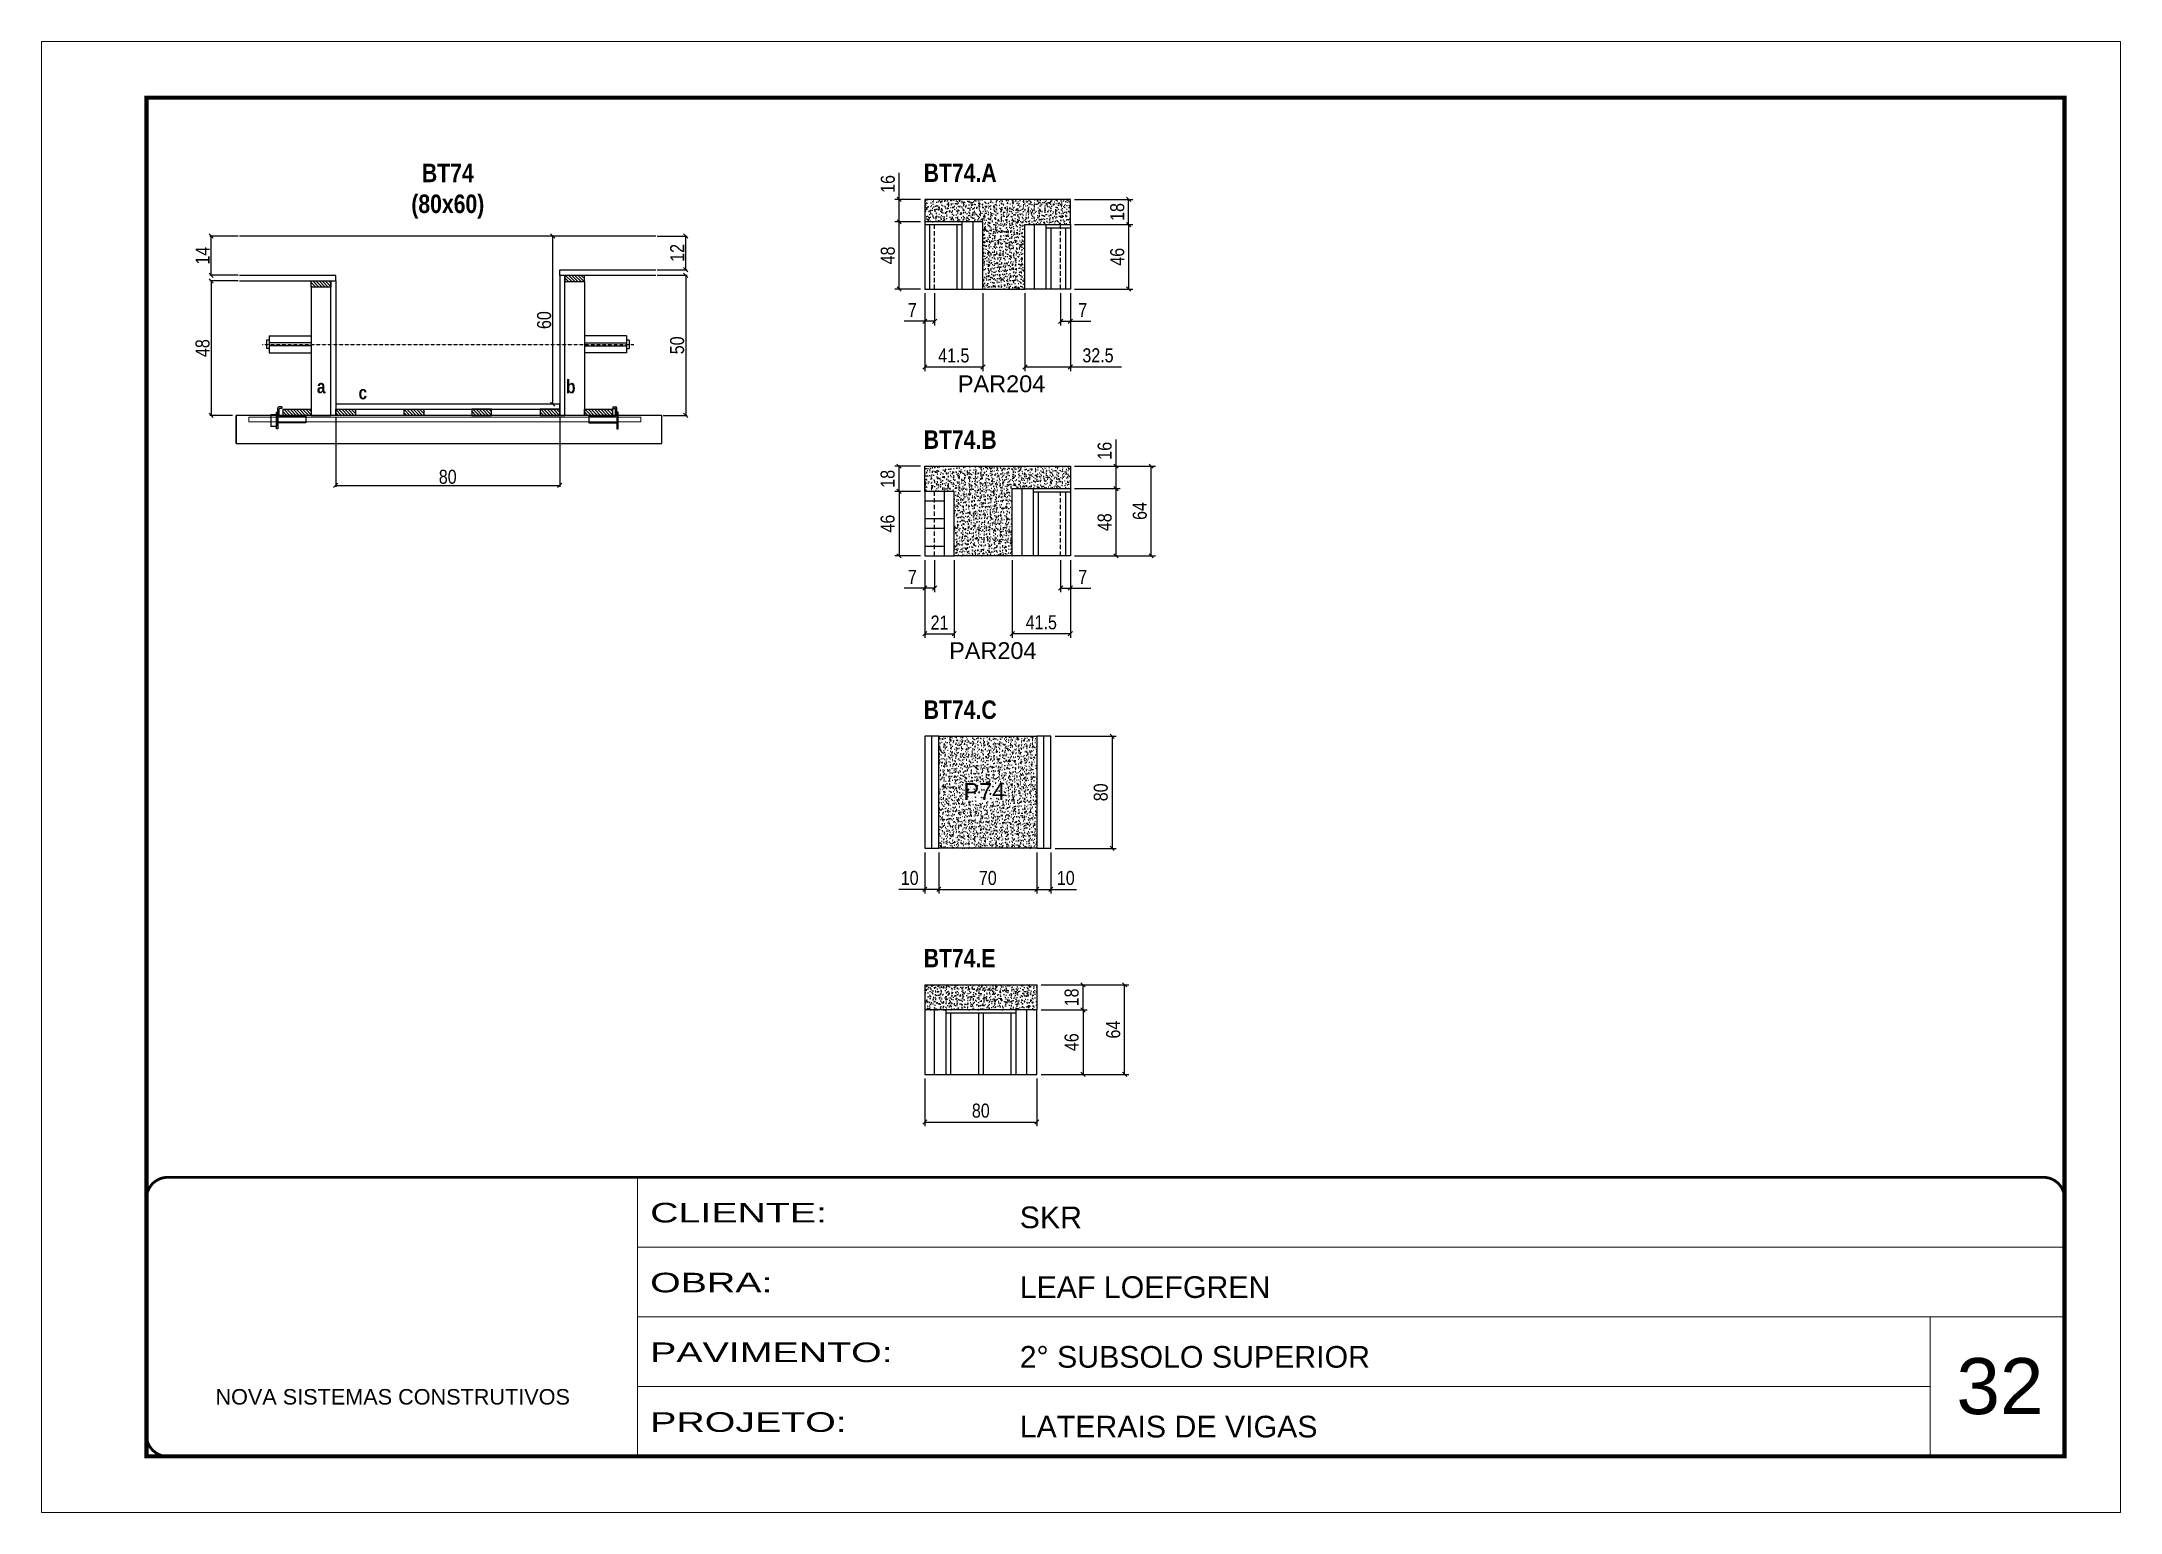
# Model space of a CAD drawing. Extents: x 3309 to 9590, y -2522 to 15424.
# Drawn here: x 8105 to 9590, y 5518 to 6568 of the extents above; entities that cross this region are included whole.
import ezdxf

# ---------------------------------------------------------------- set-up
doc = ezdxf.new("R2010")
doc.units = 0
for name, pattern in [('CONTINUO', [0]), ('DASHED', [0.75, 0.5, -0.25]), ('HIDDEN', [0.375, 0.25, -0.125]), ('HIDDEN2', [4.7625, 3.175, -1.5875])]:
    doc.linetypes.add(name, pattern=pattern)
for name, color, linetype in [('5', 5, 'Continuous'), ('barrote', 251, 'Continuous'), ('COTA', 241, 'Continuous'), ('detalhes', 4, 'Continuous'), ('NOMENCLATURA', 7, 'Continuous'), ('Painéis', 200, 'Continuous'), ('presilha', 1, 'Continuous'), ('SARR_2.2x10', 60, 'Continuous'), ('SARR_2.2x7', 40, 'Continuous'), ('SARR_3.5x7', 81, 'Continuous'), ('TENSOR', 3, 'Continuous')]:
    doc.layers.add(name, color=color, linetype=linetype)
for name, color, linetype, lineweight in [('CARIMBO', 255, 'Continuous', 9), ('CONCRETO', 251, 'Continuous', 25), ('Folhas', 255, 'Continuous', 9), ('SARRAFO DE PRESSAO', 251, 'DASHED', 9), ('SCO-___-LAJ', 2, 'Continuous', 0)]:
    doc.layers.add(name, color=color, linetype=linetype, lineweight=lineweight)
doc.styles.add('ARIAL', font='arial.ttf')
doc.styles.add('COTA TECNICA', font='techl___.ttf', dxfattribs={"height": 10})
doc.styles.add('COTA TECNICA 2X', font='techl___.ttf', dxfattribs={"height": 10})
doc.styles.get("Standard").update_dxf_attribs({"font": 'arial.ttf'})
doc.styles.add('TECNICA', font='techb___.ttf', dxfattribs={"height": 10})
doc.styles.add('Tecnologia', font='')
doc.styles.get('Tecnologia').set_extended_font_data('Forgotten Futurist')
doc.dimstyles.new('PAINEL', dxfattribs={"dimtxt": 10, "dimasz": 3, "dimexe": 3, "dimexo": 3, "dimgap": 3, "dimtad": 1, "dimdec": 1, "dimzin": 12, "dimdsep": 46, "dimtxsty": 'COTA TECNICA', "dimblk1": 'OBLIQUE', "dimblk2": 'OBLIQUE', "dimsah": 1, "dimcen": 0.9, "dimclrd": 4, "dimclre": 4, "dimclrt": 240, "dimadec": 1, "dimazin": 3, "dimtfac": 1, "dimtdec": 1, "dimtmove": 0, "dimatfit": 3, "dimfxl": 1, "dimtolj": 1, "dimtzin": 12, "dimarcsym": 0})
doc.dimstyles.new('SECAO', dxfattribs={"dimscale": 0.333333, "dimtxt": 5, "dimasz": 9, "dimexe": 3, "dimexo": 3, "dimgap": 3, "dimtad": 1, "dimdec": 1, "dimlfac": 0.5, "dimzin": 12, "dimdsep": 46, "dimtxsty": 'COTA TECNICA 2X', "dimblk1": 'OBLIQUE', "dimblk2": 'OBLIQUE', "dimsah": 1, "dimcen": 0.9, "dimclrd": 4, "dimclre": 4, "dimclrt": 240, "dimadec": 1, "dimazin": 3, "dimtfac": 1, "dimtdec": 1, "dimtmove": 0, "dimatfit": 3, "dimfxl": 1, "dimtolj": 1, "dimtzin": 12, "dimarcsym": 0})
pattern_1 = [(135, (41599.443, -117211.2048), (-1.122532015, -1.122532015), [])]

msp = doc.modelspace()

# ---------------------------------------------------------------- texts
at = {"layer": '5', "linetype": 'Continuous'}
for s, rotation, p in [('PAR204', 0.00004, (8759.42, 6317.56, 0)), ('PAR204', 359.99996, (8753.16, 6127.07, 0)), ('P74', 359.99996, (8763.42, 6026.5, 0))]:
    msp.add_text(s, height=12, rotation=rotation, dxfattribs=at).set_placement(p)
at = {"layer": 'CARIMBO', "style": 'ARIAL'}
msp.add_text('32', height=40, dxfattribs=at).set_placement((9472.73, 5587.98))
at = {"layer": 'detalhes', "style": 'TECNICA'}
for s, p in [('b', (8479.55, 6316.75)), ('a', (8301.57, 6316.76)), ('c', (8331.29, 6312.44))]:
    msp.add_text(s, height=9.6, dxfattribs=at).set_placement(p)
at = {"layer": 'NOMENCLATURA', "style": 'TECNICA'}
for s, p in [('BT74.A', (8735.03, 6467.58)), ('BT74.B', (8735.03, 6277.09)), ('BT74.C', (8735.03, 6084.3)), ('BT74.E', (8735.03, 5906.93))]:
    msp.add_text(s, height=13.2, dxfattribs=at).set_placement(p)
at = {"layer": 'NOMENCLATURA', "insert": (8395.05, 6480.66), "char_height": 13.2, "attachment_point": 2, "style": 'TECNICA'}
msp.add_mtext_dynamic_manual_height_columns('BT74\\P(80x60)', width=300.2766, gutter_width=1, heights=[0], dxfattribs=at)

# ---------------------------------------------------------------- blocks, each defined once
blk = doc.blocks.new('9999999999')
at = {"color": 30, "linetype": 'CONTINUO'}
for p, q in [((98564.6, 34230.2), (98564.6, 34429.4)), ((98564.6, 34379.6), (99584, 34379.6)), ((98564.6, 34329.8), (99488, 34329.8)), ((99584, 34329.8), (99488, 34329.8)), ((99488, 34329.8), (99488, 34230.2)), ((98564.6, 34280), (99488, 34280))]:
    blk.add_line(p, q, dxfattribs=at)
at = {"color": 30, "linetype": 'CONTINUO', "const_width": 2}
blk.add_lwpolyline([(99584, 34230.2), (99584, 34414.4, 0.414214), (99569, 34429.4), (98229, 34429.4, 0.414214), (98214, 34414.4), (98214, 34245.2, 0.414214), (98229, 34230.2), (99584, 34230.2)], format="xyb", dxfattribs=at)
at = {"layer": 'Folhas'}
blk.add_lwpolyline([(98139, 34190.2), (99624, 34190.2), (99624, 35240.2), (98139, 35240.2)], close=True, dxfattribs=at)
at = {"layer": 'Folhas', "color": 30, "const_width": 3}
blk.add_lwpolyline([(98214, 34230.2), (99584, 34230.2), (99584, 35200.2), (98214, 35200.2)], close=True, dxfattribs=at)
at = {"color": 7, "linetype": 'Continuous', "ltscale": 5, "style": 'ARIAL'}
for s, height, p in [('SKR', 15.48, (98837.7, 34393.1)), ('LEAF LOEFGREN', 15.483, (98837.7, 34343.3)), ('2° SUBSOLO SUPERIOR', 15.483, (98837.7, 34293.5)), ('NOVA SISTEMAS CONSTRUTIVOS', 11.059, (98263.2, 34267.2)), ('LATERAIS DE VIGAS', 15.483, (98837.7, 34243.7))]:
    blk.add_text(s, height=height, dxfattribs=at).set_placement(p)
at = {"layer": 'Folhas', "color": 7, "style": 'Tecnologia', "width": 1.5}
for s, p in [('CLIENTE:', (98573.7, 34397.2)), ('OBRA:', (98573.7, 34347.3)), ('PAVIMENTO:', (98573.7, 34297.5)), ('PROJETO:', (98573.7, 34247.7))]:
    blk.add_text(s, height=14, dxfattribs=at).set_placement(p)
blk = doc.blocks.new('PRESILHA METÁLICA 1')
at = {"layer": 'presilha'}
for p, q in [((0, 13), (6, 13)), ((0, 13), (0, 0)), ((6, 0), (0, 0)), ((6, 15.5), (7.5, 15.5)), ((6, -2.5), (6, 15.5)), ((6, 13), (6, 0)), ((7.5, 10.6), (7.5, 19.9)), ((7.5, 15.5), (7.5, -2.5)), ((37.5, 4.1), (7.5, 4.1)), ((12, 21), (8.6, 21)), ((9, 11.6), (9, 18.9)), ((12, 19.5), (9.6, 19.5)), ((37.5, 11), (9.6, 11)), ((12, 21), (12, 19.5)), ((37.5, 11), (37.5, 4.1)), ((7.5, -2.5), (6, -2.5))]:
    blk.add_line(p, q, dxfattribs=at)
for centre, radius, start, end in [((8.6, 19.9), 1.14, 90, 180), ((9.6, 18.9), 0.57, 90, 180), ((9.6, 11.6), 0.57, 180, 270)]:
    blk.add_arc(centre, radius, start, end, dxfattribs=at)
blk = doc.blocks.new('PRESILHA METÁLICA 2')
at = {"layer": 'presilha'}
for p, q in [((-5.2, 23.5), (-5.2, 22)), ((-5.2, 23.5), (-1.9, 23.5)), ((-0.8, 14.6), (-0.8, 22.4)), ((-30.8, 13.5), (-30.8, 6.6)), ((-30.8, 13.5), (-2.8, 13.5)), ((-30.8, 6.6), (-0.8, 6.6)), ((-5.2, 22), (-2.8, 22)), ((-2.2, 14.1), (-2.2, 21.4)), ((0.8, 18), (-0.8, 18)), ((-0.8, 18), (-0.8, 0)), ((-0.8, 0), (0.8, 0)), ((0.8, 0), (0.8, 18))]:
    blk.add_line(p, q, dxfattribs=at)
for centre, radius, start, end in [((-1.9, 22.4), 1.14, 0, 90), ((-2.8, 21.4), 0.57, 0, 90), ((-2.8, 14.1), 0.57, 270, 0)]:
    blk.add_arc(centre, radius, start, end, dxfattribs=at)
blk = doc.blocks.new('_Oblique')
at = {"color": 0, "linetype": 'ByBlock', "lineweight": -2}
blk.add_line((-0.5, -0.5), (0.5, 0.5), dxfattribs=at)
blk = doc.blocks.new('*D1804')
at = {"layer": 'COTA', "color": 4, "lineweight": -2, "transparency": 16777216}
for p, q in [((8245.3, 6397), (8225, 6397)), ((8226, 6397), (8226, 6301)), ((8241.2, 6301), (8225, 6301))]:
    blk.add_line(p, q, dxfattribs=at)
at = {"layer": 'Defpoints', "color": 0, "transparency": 16777216}
for p in [(8246.3, 6397), (8226, 6301), (8242.2, 6301)]:
    blk.add_point(p, dxfattribs=at)
at = {"layer": 'COTA', "color": 4, "lineweight": -2, "transparency": 16777216, "xscale": 3, "yscale": 3, "zscale": 3}
for p, rotation in [((8226, 6397), 90), ((8226, 6301), 270)]:
    blk.add_blockref('_Oblique', p, dxfattribs=dict(at, rotation=rotation))
at = {"layer": 'COTA', "color": 240, "transparency": 16777216, "insert": (8219.9, 6349), "char_height": 10, "attachment_point": 5, "rotation": 90, "style": 'COTA TECNICA 2X'}
blk.add_mtext('\\A1;48', dxfattribs=at)
blk = doc.blocks.new('*D1805')
at = {"layer": 'COTA', "color": 4, "lineweight": -2, "transparency": 16777216}
for p, q in [((8544.7, 6401), (8566, 6401)), ((8565, 6401), (8565, 6301)), ((8548.9, 6301), (8566, 6301))]:
    blk.add_line(p, q, dxfattribs=at)
at = {"layer": 'Defpoints', "color": 0, "transparency": 16777216}
for p in [(8543.7, 6401), (8547.9, 6301), (8565, 6301)]:
    blk.add_point(p, dxfattribs=at)
at = {"layer": 'COTA', "color": 4, "lineweight": -2, "transparency": 16777216, "xscale": 3, "yscale": 3, "zscale": 3}
for p, rotation in [((8565, 6401), 90), ((8565, 6301), 270)]:
    blk.add_blockref('_Oblique', p, dxfattribs=dict(at, rotation=rotation))
at = {"layer": 'COTA', "color": 240, "transparency": 16777216, "insert": (8558.9, 6351), "char_height": 10, "attachment_point": 5, "rotation": 90, "style": 'COTA TECNICA 2X'}
blk.add_mtext('\\A1;50', dxfattribs=at)
blk = doc.blocks.new('*D1806')
at = {"layer": 'COTA', "color": 4, "lineweight": -2, "transparency": 16777216}
for p, q in [((8474, 6429), (8469, 6429)), ((8470, 6309), (8470, 6429)), ((8474, 6309), (8469, 6309))]:
    blk.add_line(p, q, dxfattribs=at)
at = {"layer": 'Defpoints', "color": 0, "transparency": 16777216}
for p in [(8470, 6429), (8475, 6429), (8475, 6309)]:
    blk.add_point(p, dxfattribs=at)
at = {"layer": 'COTA', "color": 4, "lineweight": -2, "transparency": 16777216, "xscale": 3, "yscale": 3, "zscale": 3}
for p, rotation in [((8470, 6429), 90), ((8470, 6309), 270)]:
    blk.add_blockref('_Oblique', p, dxfattribs=dict(at, rotation=rotation))
at = {"layer": 'COTA', "color": 240, "transparency": 16777216, "insert": (8463.9, 6369), "char_height": 10, "attachment_point": 5, "rotation": 90, "style": 'COTA TECNICA 2X'}
blk.add_mtext('\\A1;60', dxfattribs=at)
blk = doc.blocks.new('*D1807')
at = {"layer": 'COTA', "color": 4, "lineweight": -2, "transparency": 16777216}
for p, q in [((8544.7, 6429), (8566, 6429)), ((8565, 6405), (8565, 6429)), ((8544.7, 6405), (8566, 6405))]:
    blk.add_line(p, q, dxfattribs=at)
at = {"layer": 'Defpoints', "color": 0, "transparency": 16777216}
for p in [(8543.7, 6429), (8565, 6429), (8543.7, 6405)]:
    blk.add_point(p, dxfattribs=at)
at = {"layer": 'COTA', "color": 4, "lineweight": -2, "transparency": 16777216, "xscale": 3, "yscale": 3, "zscale": 3}
for p, rotation in [((8565, 6429), 90), ((8565, 6405), 270)]:
    blk.add_blockref('_Oblique', p, dxfattribs=dict(at, rotation=rotation))
at = {"layer": 'COTA', "color": 240, "transparency": 16777216, "insert": (8558.9, 6417), "char_height": 10, "attachment_point": 5, "rotation": 90, "style": 'COTA TECNICA 2X'}
blk.add_mtext('\\A1;12', dxfattribs=at)
blk = doc.blocks.new('*D1808')
at = {"layer": 'COTA', "color": 4, "lineweight": -2, "transparency": 16777216}
for p, q in [((8245.3, 6429), (8225, 6429)), ((8226, 6401), (8226, 6429)), ((8245.3, 6401), (8225, 6401))]:
    blk.add_line(p, q, dxfattribs=at)
at = {"layer": 'Defpoints', "color": 0, "transparency": 16777216}
for p in [(8226, 6429), (8246.3, 6429), (8246.3, 6401)]:
    blk.add_point(p, dxfattribs=at)
at = {"layer": 'COTA', "color": 4, "lineweight": -2, "transparency": 16777216, "xscale": 3, "yscale": 3, "zscale": 3}
for p, rotation in [((8226, 6429), 90), ((8226, 6401), 270)]:
    blk.add_blockref('_Oblique', p, dxfattribs=dict(at, rotation=rotation))
at = {"layer": 'COTA', "color": 240, "transparency": 16777216, "insert": (8219.9, 6415), "char_height": 10, "attachment_point": 5, "rotation": 90, "style": 'COTA TECNICA 2X'}
blk.add_mtext('\\A1;14', dxfattribs=at)
blk = doc.blocks.new('*D1809')
at = {"layer": 'COTA', "color": 4, "lineweight": -2, "transparency": 16777216}
for p, q in [((8315, 6300), (8315, 6250)), ((8475, 6300), (8475, 6250)), ((8315, 6251), (8475, 6251))]:
    blk.add_line(p, q, dxfattribs=at)
at = {"layer": 'Defpoints', "color": 0, "transparency": 16777216}
for p in [(8315, 6301), (8475, 6301), (8475, 6251)]:
    blk.add_point(p, dxfattribs=at)
at = {"layer": 'COTA', "color": 4, "lineweight": -2, "transparency": 16777216, "xscale": 3, "yscale": 3, "zscale": 3, "rotation": 180}
blk.add_blockref('_Oblique', (8315, 6251), dxfattribs=at)
at = {"layer": 'COTA', "color": 4, "lineweight": -2, "transparency": 16777216, "xscale": 3, "yscale": 3, "zscale": 3}
blk.add_blockref('_Oblique', (8475, 6251), dxfattribs=at)
at = {"layer": 'COTA', "color": 240, "transparency": 16777216, "insert": (8395, 6257.1), "char_height": 10, "attachment_point": 5, "style": 'COTA TECNICA 2X'}
blk.add_mtext('\\A1;80', dxfattribs=at)
blk = doc.blocks.new('*D1810')
at = {"layer": 'COTA', "color": 4, "lineweight": -2, "transparency": 16777216}
for p, q in [((8735.8, 6388.2), (8735.8, 6332.6)), ((8777.3, 6388.2), (8777.3, 6332.6)), ((8735.8, 6335.6), (8777.3, 6335.6))]:
    blk.add_line(p, q, dxfattribs=at)
at = {"layer": 'Defpoints', "color": 0, "transparency": 16777216}
for p in [(8735.8, 6391.2), (8777.3, 6391.2), (8777.3, 6335.6)]:
    blk.add_point(p, dxfattribs=at)
at = {"layer": 'COTA', "color": 4, "lineweight": -2, "transparency": 16777216, "xscale": 3, "yscale": 3, "zscale": 3, "rotation": 180}
blk.add_blockref('_Oblique', (8735.8, 6335.6), dxfattribs=at)
at = {"layer": 'COTA', "color": 4, "lineweight": -2, "transparency": 16777216, "xscale": 3, "yscale": 3, "zscale": 3}
blk.add_blockref('_Oblique', (8777.3, 6335.6), dxfattribs=at)
at = {"layer": 'COTA', "color": 240, "transparency": 16777216, "insert": (8756.5, 6343.7), "char_height": 10, "attachment_point": 5, "style": 'COTA TECNICA'}
blk.add_mtext('\\A1;41.5', dxfattribs=at)
blk = doc.blocks.new('*D1811')
at = {"layer": 'COTA', "color": 4, "lineweight": -2, "transparency": 16777216}
for p, q in [((8732.8, 6439.2), (8714.5, 6439.2)), ((8717.5, 6391.2), (8717.5, 6439.2)), ((8732.8, 6391.2), (8714.5, 6391.2))]:
    blk.add_line(p, q, dxfattribs=at)
at = {"layer": 'Defpoints', "color": 0, "transparency": 16777216}
for p in [(8717.5, 6439.2), (8735.8, 6439.2), (8735.8, 6391.2)]:
    blk.add_point(p, dxfattribs=at)
at = {"layer": 'COTA', "color": 4, "lineweight": -2, "transparency": 16777216, "xscale": 3, "yscale": 3, "zscale": 3}
for p, rotation in [((8717.5, 6439.2), 90), ((8717.5, 6391.2), 270)]:
    blk.add_blockref('_Oblique', p, dxfattribs=dict(at, rotation=rotation))
at = {"layer": 'COTA', "color": 240, "transparency": 16777216, "insert": (8709.4, 6415.2), "char_height": 10, "attachment_point": 5, "rotation": 90, "style": 'COTA TECNICA'}
blk.add_mtext('\\A1;48', dxfattribs=at)
blk = doc.blocks.new('*D1812')
at = {"layer": 'COTA', "color": 4, "lineweight": -2, "transparency": 16777216}
for p, q in [((8717.5, 6455.2), (8717.5, 6474.2)), ((8732.8, 6455.2), (8714.5, 6455.2)), ((8717.5, 6439.2), (8717.5, 6455.2)), ((8732.8, 6439.2), (8714.5, 6439.2))]:
    blk.add_line(p, q, dxfattribs=at)
at = {"layer": 'Defpoints', "color": 0, "transparency": 16777216}
for p in [(8717.5, 6455.2), (8735.8, 6455.2), (8735.8, 6439.2)]:
    blk.add_point(p, dxfattribs=at)
at = {"layer": 'COTA', "color": 4, "lineweight": -2, "transparency": 16777216, "xscale": 3, "yscale": 3, "zscale": 3}
for p, rotation in [((8717.5, 6455.2), 90), ((8717.5, 6439.2), 270)]:
    blk.add_blockref('_Oblique', p, dxfattribs=dict(at, rotation=rotation))
at = {"layer": 'COTA', "color": 240, "transparency": 16777216, "insert": (8709.4, 6466.2), "char_height": 10, "attachment_point": 5, "rotation": 90, "style": 'COTA TECNICA'}
blk.add_mtext('\\A1;16', dxfattribs=at)
blk = doc.blocks.new('*D1813')
at = {"layer": 'COTA', "color": 4, "lineweight": -2, "transparency": 16777216}
for p, q in [((8735.8, 6388.2), (8735.8, 6365.2)), ((8742.8, 6388.2), (8742.8, 6365.2)), ((8735.8, 6368.2), (8721, 6368.2)), ((8742.8, 6368.2), (8735.8, 6368.2))]:
    blk.add_line(p, q, dxfattribs=at)
at = {"layer": 'Defpoints', "color": 0, "transparency": 16777216}
for p in [(8735.8, 6391.2), (8742.8, 6391.2), (8735.8, 6368.2)]:
    blk.add_point(p, dxfattribs=at)
at = {"layer": 'COTA', "color": 4, "lineweight": -2, "transparency": 16777216, "xscale": 3, "yscale": 3, "zscale": 3, "rotation": 180}
blk.add_blockref('_Oblique', (8735.8, 6368.2), dxfattribs=at)
at = {"layer": 'COTA', "color": 4, "lineweight": -2, "transparency": 16777216, "xscale": 3, "yscale": 3, "zscale": 3}
blk.add_blockref('_Oblique', (8742.8, 6368.2), dxfattribs=at)
at = {"layer": 'COTA', "color": 240, "transparency": 16777216, "insert": (8726.9, 6376.2), "char_height": 10, "attachment_point": 5, "style": 'COTA TECNICA'}
blk.add_mtext('\\A1;7', dxfattribs=at)
blk = doc.blocks.new('*D1814')
at = {"layer": 'COTA', "color": 4, "lineweight": -2, "transparency": 16777216}
for p, q in [((8832.8, 6388.2), (8832.8, 6365.2)), ((8839.8, 6388.2), (8839.8, 6365.2)), ((8832.8, 6368.2), (8839.8, 6368.2)), ((8839.8, 6368.2), (8854.5, 6368.2))]:
    blk.add_line(p, q, dxfattribs=at)
at = {"layer": 'Defpoints', "color": 0, "transparency": 16777216}
for p in [(8832.8, 6391.2), (8839.8, 6391.2), (8839.8, 6368.2)]:
    blk.add_point(p, dxfattribs=at)
at = {"layer": 'COTA', "color": 4, "lineweight": -2, "transparency": 16777216, "xscale": 3, "yscale": 3, "zscale": 3, "rotation": 180}
blk.add_blockref('_Oblique', (8832.8, 6368.2), dxfattribs=at)
at = {"layer": 'COTA', "color": 4, "lineweight": -2, "transparency": 16777216, "xscale": 3, "yscale": 3, "zscale": 3}
blk.add_blockref('_Oblique', (8839.8, 6368.2), dxfattribs=at)
at = {"layer": 'COTA', "color": 240, "transparency": 16777216, "insert": (8848.6, 6376.2), "char_height": 10, "attachment_point": 5, "style": 'COTA TECNICA'}
blk.add_mtext('\\A1;7', dxfattribs=at)
blk = doc.blocks.new('*D1816')
at = {"layer": 'COTA', "color": 4, "lineweight": -2, "transparency": 16777216}
for p, q in [((8842.8, 6437.2), (8884.4, 6437.2)), ((8881.4, 6437.2), (8881.4, 6391.2)), ((8842.8, 6391.2), (8884.4, 6391.2))]:
    blk.add_line(p, q, dxfattribs=at)
at = {"layer": 'Defpoints', "color": 0, "transparency": 16777216}
for p in [(8839.8, 6437.2), (8839.8, 6391.2), (8881.4, 6391.2)]:
    blk.add_point(p, dxfattribs=at)
at = {"layer": 'COTA', "color": 4, "lineweight": -2, "transparency": 16777216, "xscale": 3, "yscale": 3, "zscale": 3}
for p, rotation in [((8881.4, 6437.2), 90), ((8881.4, 6391.2), 270)]:
    blk.add_blockref('_Oblique', p, dxfattribs=dict(at, rotation=rotation))
at = {"layer": 'COTA', "color": 240, "transparency": 16777216, "insert": (8873.3, 6414.2), "char_height": 10, "attachment_point": 5, "rotation": 90, "style": 'COTA TECNICA'}
blk.add_mtext('\\A1;46', dxfattribs=at)
blk = doc.blocks.new('*D1817')
at = {"layer": 'COTA', "color": 4, "lineweight": -2, "transparency": 16777216}
for p, q in [((8842.8, 6455.2), (8884.4, 6455.2)), ((8881.4, 6437.2), (8881.4, 6455.2)), ((8842.8, 6437.2), (8884.4, 6437.2))]:
    blk.add_line(p, q, dxfattribs=at)
at = {"layer": 'Defpoints', "color": 0, "transparency": 16777216}
for p in [(8839.8, 6455.2), (8881.4, 6455.2), (8839.8, 6437.2)]:
    blk.add_point(p, dxfattribs=at)
at = {"layer": 'COTA', "color": 4, "lineweight": -2, "transparency": 16777216, "xscale": 3, "yscale": 3, "zscale": 3}
for p, rotation in [((8881.4, 6455.2), 90), ((8881.4, 6437.2), 270)]:
    blk.add_blockref('_Oblique', p, dxfattribs=dict(at, rotation=rotation))
at = {"layer": 'COTA', "color": 240, "transparency": 16777216, "insert": (8873.3, 6446.2), "char_height": 10, "attachment_point": 5, "rotation": 90, "style": 'COTA TECNICA'}
blk.add_mtext('\\A1;18', dxfattribs=at)
blk = doc.blocks.new('*D1818')
at = {"layer": 'COTA', "color": 4, "lineweight": -2, "transparency": 16777216}
for p, q in [((8807.3, 6388.2), (8807.3, 6332.6)), ((8839.8, 6388.2), (8839.8, 6332.6)), ((8807.3, 6335.6), (8839.8, 6335.6)), ((8839.8, 6335.6), (8876.3, 6335.6))]:
    blk.add_line(p, q, dxfattribs=at)
at = {"layer": 'Defpoints', "color": 0, "transparency": 16777216}
for p in [(8807.3, 6391.2), (8839.8, 6391.2), (8839.8, 6335.6)]:
    blk.add_point(p, dxfattribs=at)
at = {"layer": 'COTA', "color": 4, "lineweight": -2, "transparency": 16777216, "xscale": 3, "yscale": 3, "zscale": 3, "rotation": 180}
blk.add_blockref('_Oblique', (8807.3, 6335.6), dxfattribs=at)
at = {"layer": 'COTA', "color": 4, "lineweight": -2, "transparency": 16777216, "xscale": 3, "yscale": 3, "zscale": 3}
blk.add_blockref('_Oblique', (8839.8, 6335.6), dxfattribs=at)
at = {"layer": 'COTA', "color": 240, "transparency": 16777216, "insert": (8859.5, 6343.8), "char_height": 10, "attachment_point": 5, "style": 'COTA TECNICA'}
blk.add_mtext('\\A1;32.5', dxfattribs=at)
blk = doc.blocks.new('*D1820')
at = {"layer": 'COTA', "color": 4, "lineweight": -2, "transparency": 16777216}
for p, q in [((8798.3, 6197.7), (8798.3, 6142.1)), ((8839.8, 6197.7), (8839.8, 6142.1)), ((8839.8, 6145.1), (8798.3, 6145.1))]:
    blk.add_line(p, q, dxfattribs=at)
at = {"layer": 'Defpoints', "color": 0, "transparency": 16777216}
for p in [(8798.3, 6200.7), (8839.8, 6200.7), (8798.3, 6145.1)]:
    blk.add_point(p, dxfattribs=at)
at = {"layer": 'COTA', "color": 4, "lineweight": -2, "transparency": 16777216, "xscale": 3, "yscale": 3, "zscale": 3, "rotation": 180}
blk.add_blockref('_Oblique', (8798.3, 6145.1), dxfattribs=at)
at = {"layer": 'COTA', "color": 4, "lineweight": -2, "transparency": 16777216, "xscale": 3, "yscale": 3, "zscale": 3}
blk.add_blockref('_Oblique', (8839.8, 6145.1), dxfattribs=at)
at = {"layer": 'COTA', "color": 240, "transparency": 16777216, "insert": (8819, 6153.2), "char_height": 10, "attachment_point": 5, "style": 'COTA TECNICA'}
blk.add_mtext('\\A1;41.5', dxfattribs=at)
blk = doc.blocks.new('*D1821')
at = {"layer": 'COTA', "color": 4, "lineweight": -2, "transparency": 16777216}
for p, q in [((8842.8, 6248.7), (8875.4, 6248.7)), ((8872.4, 6200.7), (8872.4, 6248.7)), ((8842.8, 6200.7), (8875.4, 6200.7))]:
    blk.add_line(p, q, dxfattribs=at)
at = {"layer": 'Defpoints', "color": 0, "transparency": 16777216}
for p in [(8839.8, 6248.7), (8872.4, 6248.7), (8839.8, 6200.7)]:
    blk.add_point(p, dxfattribs=at)
at = {"layer": 'COTA', "color": 4, "lineweight": -2, "transparency": 16777216, "xscale": 3, "yscale": 3, "zscale": 3}
for p, rotation in [((8872.4, 6248.7), 90), ((8872.4, 6200.7), 270)]:
    blk.add_blockref('_Oblique', p, dxfattribs=dict(at, rotation=rotation))
at = {"layer": 'COTA', "color": 240, "transparency": 16777216, "insert": (8864.3, 6224.7), "char_height": 10, "attachment_point": 5, "rotation": 90, "style": 'COTA TECNICA'}
blk.add_mtext('\\A1;48', dxfattribs=at)
blk = doc.blocks.new('*D1819')
at = {"layer": 'COTA', "color": 4, "lineweight": -2, "transparency": 16777216}
for p, q in [((8832.8, 6197.7), (8832.8, 6174.7)), ((8839.8, 6197.7), (8839.8, 6174.7)), ((8832.8, 6177.7), (8839.8, 6177.7)), ((8839.8, 6177.7), (8854.5, 6177.7))]:
    blk.add_line(p, q, dxfattribs=at)
at = {"layer": 'Defpoints', "color": 0, "transparency": 16777216}
for p in [(8832.8, 6200.7), (8839.8, 6200.7), (8839.8, 6177.7)]:
    blk.add_point(p, dxfattribs=at)
at = {"layer": 'COTA', "color": 4, "lineweight": -2, "transparency": 16777216, "xscale": 3, "yscale": 3, "zscale": 3, "rotation": 180}
blk.add_blockref('_Oblique', (8832.8, 6177.7), dxfattribs=at)
at = {"layer": 'COTA', "color": 4, "lineweight": -2, "transparency": 16777216, "xscale": 3, "yscale": 3, "zscale": 3}
blk.add_blockref('_Oblique', (8839.8, 6177.7), dxfattribs=at)
at = {"layer": 'COTA', "color": 240, "transparency": 16777216, "insert": (8848.6, 6185.7), "char_height": 10, "attachment_point": 5, "style": 'COTA TECNICA'}
blk.add_mtext('\\A1;7', dxfattribs=at)
blk = doc.blocks.new('*D1823')
at = {"layer": 'COTA', "color": 4, "lineweight": -2, "transparency": 16777216}
for p, q in [((8872.4, 6264.7), (8872.4, 6283.7)), ((8842.8, 6264.7), (8875.4, 6264.7)), ((8872.4, 6248.7), (8872.4, 6264.7)), ((8842.8, 6248.7), (8875.4, 6248.7))]:
    blk.add_line(p, q, dxfattribs=at)
at = {"layer": 'Defpoints', "color": 0, "transparency": 16777216}
for p in [(8839.8, 6264.7), (8872.4, 6264.7), (8839.8, 6248.7)]:
    blk.add_point(p, dxfattribs=at)
at = {"layer": 'COTA', "color": 4, "lineweight": -2, "transparency": 16777216, "xscale": 3, "yscale": 3, "zscale": 3}
for p, rotation in [((8872.4, 6264.7), 90), ((8872.4, 6248.7), 270)]:
    blk.add_blockref('_Oblique', p, dxfattribs=dict(at, rotation=rotation))
at = {"layer": 'COTA', "color": 240, "transparency": 16777216, "insert": (8864.3, 6275.7), "char_height": 10, "attachment_point": 5, "rotation": 90, "style": 'COTA TECNICA'}
blk.add_mtext('\\A1;16', dxfattribs=at)
blk = doc.blocks.new('*D1824')
at = {"layer": 'COTA', "color": 4, "lineweight": -2, "transparency": 16777216}
for p, q in [((8842.8, 6264.7), (8900.5, 6264.7)), ((8897.5, 6200.7), (8897.5, 6264.7)), ((8842.8, 6200.7), (8900.5, 6200.7))]:
    blk.add_line(p, q, dxfattribs=at)
at = {"layer": 'Defpoints', "color": 0, "transparency": 16777216}
for p in [(8839.8, 6264.7), (8897.5, 6264.7), (8839.8, 6200.7)]:
    blk.add_point(p, dxfattribs=at)
at = {"layer": 'COTA', "color": 4, "lineweight": -2, "transparency": 16777216, "xscale": 3, "yscale": 3, "zscale": 3}
for p, rotation in [((8897.5, 6264.7), 90), ((8897.5, 6200.7), 270)]:
    blk.add_blockref('_Oblique', p, dxfattribs=dict(at, rotation=rotation))
at = {"layer": 'COTA', "color": 240, "transparency": 16777216, "insert": (8889.4, 6232.7), "char_height": 10, "attachment_point": 5, "rotation": 90, "style": 'COTA TECNICA'}
blk.add_mtext('\\A1;64', dxfattribs=at)
blk = doc.blocks.new('*D1826')
at = {"layer": 'COTA', "color": 4, "lineweight": -2, "transparency": 16777216}
for p, q in [((8735.8, 5988.9), (8735.8, 5959.6)), ((8745.8, 5988.9), (8745.8, 5959.6)), ((8735.8, 5962.6), (8717.3, 5962.6)), ((8745.8, 5962.6), (8735.8, 5962.6))]:
    blk.add_line(p, q, dxfattribs=at)
at = {"layer": 'Defpoints', "color": 0, "transparency": 16777216}
for p in [(8735.8, 5991.9), (8745.8, 5991.9), (8735.8, 5962.6)]:
    blk.add_point(p, dxfattribs=at)
at = {"layer": 'COTA', "color": 4, "lineweight": -2, "transparency": 16777216, "xscale": 3, "yscale": 3, "zscale": 3, "rotation": 180}
blk.add_blockref('_Oblique', (8735.8, 5962.6), dxfattribs=at)
at = {"layer": 'COTA', "color": 4, "lineweight": -2, "transparency": 16777216, "xscale": 3, "yscale": 3, "zscale": 3}
blk.add_blockref('_Oblique', (8745.8, 5962.6), dxfattribs=at)
at = {"layer": 'COTA', "color": 240, "transparency": 16777216, "insert": (8725, 5970.7), "char_height": 10, "attachment_point": 5, "style": 'COTA TECNICA'}
blk.add_mtext('\\A1;10', dxfattribs=at)
blk = doc.blocks.new('*D1827')
at = {"layer": 'COTA', "color": 4, "lineweight": -2, "transparency": 16777216}
for p, q in [((8745.8, 5988.9), (8745.8, 5959.6)), ((8815.8, 5988.9), (8815.8, 5959.6)), ((8745.8, 5962.6), (8815.8, 5962.6))]:
    blk.add_line(p, q, dxfattribs=at)
at = {"layer": 'Defpoints', "color": 0, "transparency": 16777216}
for p in [(8745.8, 5991.9), (8815.8, 5991.9), (8815.8, 5962.6)]:
    blk.add_point(p, dxfattribs=at)
at = {"layer": 'COTA', "color": 4, "lineweight": -2, "transparency": 16777216, "xscale": 3, "yscale": 3, "zscale": 3, "rotation": 180}
blk.add_blockref('_Oblique', (8745.8, 5962.6), dxfattribs=at)
at = {"layer": 'COTA', "color": 4, "lineweight": -2, "transparency": 16777216, "xscale": 3, "yscale": 3, "zscale": 3}
blk.add_blockref('_Oblique', (8815.8, 5962.6), dxfattribs=at)
at = {"layer": 'COTA', "color": 240, "transparency": 16777216, "insert": (8780.8, 5970.7), "char_height": 10, "attachment_point": 5, "style": 'COTA TECNICA'}
blk.add_mtext('\\A1;70', dxfattribs=at)
blk = doc.blocks.new('*D1828')
at = {"layer": 'COTA', "color": 4, "lineweight": -2, "transparency": 16777216}
for p, q in [((8815.8, 5988.9), (8815.8, 5959.6)), ((8825.8, 5988.9), (8825.8, 5959.6)), ((8815.8, 5962.6), (8825.8, 5962.6)), ((8825.8, 5962.6), (8844.2, 5962.6))]:
    blk.add_line(p, q, dxfattribs=at)
at = {"layer": 'Defpoints', "color": 0, "transparency": 16777216}
for p in [(8815.8, 5991.9), (8825.8, 5991.9), (8825.8, 5962.6)]:
    blk.add_point(p, dxfattribs=at)
at = {"layer": 'COTA', "color": 4, "lineweight": -2, "transparency": 16777216, "xscale": 3, "yscale": 3, "zscale": 3, "rotation": 180}
blk.add_blockref('_Oblique', (8815.8, 5962.6), dxfattribs=at)
at = {"layer": 'COTA', "color": 4, "lineweight": -2, "transparency": 16777216, "xscale": 3, "yscale": 3, "zscale": 3}
blk.add_blockref('_Oblique', (8825.8, 5962.6), dxfattribs=at)
at = {"layer": 'COTA', "color": 240, "transparency": 16777216, "insert": (8836.5, 5970.7), "char_height": 10, "attachment_point": 5, "style": 'COTA TECNICA'}
blk.add_mtext('\\A1;10', dxfattribs=at)
blk = doc.blocks.new('*D1829')
at = {"layer": 'COTA', "color": 4, "lineweight": -2, "transparency": 16777216}
for p, q in [((8828.8, 6071.9), (8872.6, 6071.9)), ((8869.6, 6071.9), (8869.6, 5991.9)), ((8828.8, 5991.9), (8872.6, 5991.9))]:
    blk.add_line(p, q, dxfattribs=at)
at = {"layer": 'Defpoints', "color": 0, "transparency": 16777216}
for p in [(8825.8, 6071.9), (8825.8, 5991.9), (8869.6, 5991.9)]:
    blk.add_point(p, dxfattribs=at)
at = {"layer": 'COTA', "color": 4, "lineweight": -2, "transparency": 16777216, "xscale": 3, "yscale": 3, "zscale": 3}
for p, rotation in [((8869.6, 6071.9), 90), ((8869.6, 5991.9), 270)]:
    blk.add_blockref('_Oblique', p, dxfattribs=dict(at, rotation=rotation))
at = {"layer": 'COTA', "color": 240, "transparency": 16777216, "insert": (8861.5, 6031.9), "char_height": 10, "attachment_point": 5, "rotation": 90, "style": 'COTA TECNICA'}
blk.add_mtext('\\A1;80', dxfattribs=at)
blk = doc.blocks.new('*D1831')
at = {"layer": 'COTA', "color": 4, "lineweight": -2, "transparency": 16777216}
for p, q in [((8735.8, 5827.5), (8735.8, 5793.5)), ((8815.8, 5827.5), (8815.8, 5793.5)), ((8735.8, 5796.5), (8815.8, 5796.5))]:
    blk.add_line(p, q, dxfattribs=at)
at = {"layer": 'Defpoints', "color": 0, "transparency": 16777216}
for p in [(8735.8, 5830.5), (8815.8, 5830.5), (8815.8, 5796.5)]:
    blk.add_point(p, dxfattribs=at)
at = {"layer": 'COTA', "color": 4, "lineweight": -2, "transparency": 16777216, "xscale": 3, "yscale": 3, "zscale": 3, "rotation": 180}
blk.add_blockref('_Oblique', (8735.8, 5796.5), dxfattribs=at)
at = {"layer": 'COTA', "color": 4, "lineweight": -2, "transparency": 16777216, "xscale": 3, "yscale": 3, "zscale": 3}
blk.add_blockref('_Oblique', (8815.8, 5796.5), dxfattribs=at)
at = {"layer": 'COTA', "color": 240, "transparency": 16777216, "insert": (8775.8, 5804.6), "char_height": 10, "attachment_point": 5, "style": 'COTA TECNICA'}
blk.add_mtext('\\A1;80', dxfattribs=at)
blk = doc.blocks.new('*D1834')
at = {"layer": 'COTA', "color": 4, "lineweight": -2, "transparency": 16777216}
for p, q in [((8818.8, 5876.5), (8851.8, 5876.5)), ((8848.8, 5876.5), (8848.8, 5830.5)), ((8818.8, 5830.5), (8851.8, 5830.5))]:
    blk.add_line(p, q, dxfattribs=at)
at = {"layer": 'Defpoints', "color": 0, "transparency": 16777216}
for p in [(8815.8, 5876.5), (8815.8, 5830.5), (8848.8, 5830.5)]:
    blk.add_point(p, dxfattribs=at)
at = {"layer": 'COTA', "color": 4, "lineweight": -2, "transparency": 16777216, "xscale": 3, "yscale": 3, "zscale": 3}
for p, rotation in [((8848.8, 5876.5), 90), ((8848.8, 5830.5), 270)]:
    blk.add_blockref('_Oblique', p, dxfattribs=dict(at, rotation=rotation))
at = {"layer": 'COTA', "color": 240, "transparency": 16777216, "insert": (8840.7, 5853.5), "char_height": 10, "attachment_point": 5, "rotation": 90, "style": 'COTA TECNICA'}
blk.add_mtext('\\A1;46', dxfattribs=at)
blk = doc.blocks.new('*D1835')
at = {"layer": 'COTA', "color": 4, "lineweight": -2, "transparency": 16777216}
for p, q in [((8818.8, 5894.5), (8851.8, 5894.5)), ((8848.8, 5876.5), (8848.8, 5894.5)), ((8818.8, 5876.5), (8851.8, 5876.5))]:
    blk.add_line(p, q, dxfattribs=at)
at = {"layer": 'Defpoints', "color": 0, "transparency": 16777216}
for p in [(8815.8, 5894.5), (8848.8, 5894.5), (8815.8, 5876.5)]:
    blk.add_point(p, dxfattribs=at)
at = {"layer": 'COTA', "color": 4, "lineweight": -2, "transparency": 16777216, "xscale": 3, "yscale": 3, "zscale": 3}
for p, rotation in [((8848.8, 5894.5), 90), ((8848.8, 5876.5), 270)]:
    blk.add_blockref('_Oblique', p, dxfattribs=dict(at, rotation=rotation))
at = {"layer": 'COTA', "color": 240, "transparency": 16777216, "insert": (8840.7, 5885.5), "char_height": 10, "attachment_point": 5, "rotation": 90, "style": 'COTA TECNICA'}
blk.add_mtext('\\A1;18', dxfattribs=at)
blk = doc.blocks.new('*D1836')
at = {"layer": 'COTA', "color": 4, "lineweight": -2, "transparency": 16777216}
for p, q in [((8818.8, 5894.5), (8881.5, 5894.5)), ((8878.5, 5830.5), (8878.5, 5894.5)), ((8818.8, 5830.5), (8881.5, 5830.5))]:
    blk.add_line(p, q, dxfattribs=at)
at = {"layer": 'Defpoints', "color": 0, "transparency": 16777216}
for p in [(8815.8, 5894.5), (8878.5, 5894.5), (8815.8, 5830.5)]:
    blk.add_point(p, dxfattribs=at)
at = {"layer": 'COTA', "color": 4, "lineweight": -2, "transparency": 16777216, "xscale": 3, "yscale": 3, "zscale": 3}
for p, rotation in [((8878.5, 5894.5), 90), ((8878.5, 5830.5), 270)]:
    blk.add_blockref('_Oblique', p, dxfattribs=dict(at, rotation=rotation))
at = {"layer": 'COTA', "color": 240, "transparency": 16777216, "insert": (8870.4, 5862.5), "char_height": 10, "attachment_point": 5, "rotation": 90, "style": 'COTA TECNICA'}
blk.add_mtext('\\A1;64', dxfattribs=at)
blk = doc.blocks.new('*D1838')
at = {"layer": 'COTA', "color": 4, "lineweight": -2, "transparency": 16777216}
for p, q in [((8735.8, 6197.7), (8735.8, 6142.1)), ((8756.8, 6197.7), (8756.8, 6142.1)), ((8735.8, 6145.1), (8756.8, 6145.1))]:
    blk.add_line(p, q, dxfattribs=at)
at = {"layer": 'Defpoints', "color": 0, "transparency": 16777216}
for p in [(8735.8, 6200.7), (8756.8, 6200.7), (8756.8, 6145.1)]:
    blk.add_point(p, dxfattribs=at)
at = {"layer": 'COTA', "color": 4, "lineweight": -2, "transparency": 16777216, "xscale": 3, "yscale": 3, "zscale": 3, "rotation": 180}
blk.add_blockref('_Oblique', (8735.8, 6145.1), dxfattribs=at)
at = {"layer": 'COTA', "color": 4, "lineweight": -2, "transparency": 16777216, "xscale": 3, "yscale": 3, "zscale": 3}
blk.add_blockref('_Oblique', (8756.8, 6145.1), dxfattribs=at)
at = {"layer": 'COTA', "color": 240, "transparency": 16777216, "insert": (8746.3, 6153.1), "char_height": 10, "attachment_point": 5, "style": 'COTA TECNICA'}
blk.add_mtext('\\A1;21', dxfattribs=at)
blk = doc.blocks.new('*D1839')
at = {"layer": 'COTA', "color": 4, "lineweight": -2, "transparency": 16777216}
for p, q in [((8732.8, 6246.7), (8714.4, 6246.7)), ((8717.4, 6246.7), (8717.4, 6200.7)), ((8732.8, 6200.7), (8714.4, 6200.7))]:
    blk.add_line(p, q, dxfattribs=at)
at = {"layer": 'Defpoints', "color": 0, "transparency": 16777216}
for p in [(8735.8, 6246.7), (8717.4, 6200.7), (8735.8, 6200.7)]:
    blk.add_point(p, dxfattribs=at)
at = {"layer": 'COTA', "color": 4, "lineweight": -2, "transparency": 16777216, "xscale": 3, "yscale": 3, "zscale": 3}
for p, rotation in [((8717.4, 6246.7), 90), ((8717.4, 6200.7), 270)]:
    blk.add_blockref('_Oblique', p, dxfattribs=dict(at, rotation=rotation))
at = {"layer": 'COTA', "color": 240, "transparency": 16777216, "insert": (8709.3, 6223.7), "char_height": 10, "attachment_point": 5, "rotation": 90, "style": 'COTA TECNICA'}
blk.add_mtext('\\A1;46', dxfattribs=at)
blk = doc.blocks.new('*D1840')
at = {"layer": 'COTA', "color": 4, "lineweight": -2, "transparency": 16777216}
for p, q in [((8732.8, 6264.7), (8714.4, 6264.7)), ((8717.4, 6246.7), (8717.4, 6264.7)), ((8732.8, 6246.7), (8714.4, 6246.7))]:
    blk.add_line(p, q, dxfattribs=at)
at = {"layer": 'Defpoints', "color": 0, "transparency": 16777216}
for p in [(8717.4, 6264.7), (8735.8, 6264.7), (8735.8, 6246.7)]:
    blk.add_point(p, dxfattribs=at)
at = {"layer": 'COTA', "color": 4, "lineweight": -2, "transparency": 16777216, "xscale": 3, "yscale": 3, "zscale": 3}
for p, rotation in [((8717.4, 6264.7), 90), ((8717.4, 6246.7), 270)]:
    blk.add_blockref('_Oblique', p, dxfattribs=dict(at, rotation=rotation))
at = {"layer": 'COTA', "color": 240, "transparency": 16777216, "insert": (8709.3, 6255.7), "char_height": 10, "attachment_point": 5, "rotation": 90, "style": 'COTA TECNICA'}
blk.add_mtext('\\A1;18', dxfattribs=at)
blk = doc.blocks.new('*D1842')
at = {"layer": 'COTA', "color": 4, "lineweight": -2, "transparency": 16777216}
for p, q in [((8735.8, 6197.7), (8735.8, 6174.7)), ((8742.8, 6197.7), (8742.8, 6174.7)), ((8735.8, 6177.7), (8721, 6177.7)), ((8742.8, 6177.7), (8735.8, 6177.7))]:
    blk.add_line(p, q, dxfattribs=at)
at = {"layer": 'Defpoints', "color": 0, "transparency": 16777216}
for p in [(8735.8, 6200.7), (8742.8, 6200.7), (8735.8, 6177.7)]:
    blk.add_point(p, dxfattribs=at)
at = {"layer": 'COTA', "color": 4, "lineweight": -2, "transparency": 16777216, "xscale": 3, "yscale": 3, "zscale": 3, "rotation": 180}
blk.add_blockref('_Oblique', (8735.8, 6177.7), dxfattribs=at)
at = {"layer": 'COTA', "color": 4, "lineweight": -2, "transparency": 16777216, "xscale": 3, "yscale": 3, "zscale": 3}
blk.add_blockref('_Oblique', (8742.8, 6177.7), dxfattribs=at)
at = {"layer": 'COTA', "color": 240, "transparency": 16777216, "insert": (8726.9, 6185.7), "char_height": 10, "attachment_point": 5, "style": 'COTA TECNICA'}
blk.add_mtext('\\A1;7', dxfattribs=at)

# ---------------------------------------------------------------- dimensions: what is measured, and where the dimension line sits
at = {"layer": 'COTA'}
for base, p1, p2, angle, dimstyle, picture, middle in [((8717.51, 6455.2), (8735.75, 6439.2), (8735.75, 6455.2), 90, 'PAINEL', '*D1812', (8709.41, 6466.21)), ((8881.36, 6455.2), (8839.75, 6437.2), (8839.75, 6455.2), 90, 'PAINEL', '*D1817', (8873.27, 6446.2)), ((8226, 6428.96), (8246.35, 6400.96), (8246.35, 6428.96), 90, 'SECAO', '*D1808', (8219.93, 6414.96)), ((8469.97, 6428.96), (8475.05, 6308.96), (8475.05, 6428.96), 90, 'SECAO', '*D1806', (8463.87, 6368.96)), ((8564.97, 6428.96), (8543.75, 6404.96), (8543.75, 6428.96), 90, 'SECAO', '*D1807', (8558.91, 6416.96)), ((8717.51, 6439.2), (8735.75, 6391.2), (8735.75, 6439.2), 90, 'PAINEL', '*D1811', (8709.41, 6415.2)), ((8881.36, 6391.2), (8839.75, 6437.2), (8839.75, 6391.2), 90, 'PAINEL', '*D1816', (8873.26, 6414.2)), ((8564.97, 6300.96, 0), (8543.75, 6400.96), (8547.86, 6300.96, 0), 90, 'SECAO', '*D1805', (8558.86, 6350.96, 0)), ((8226, 6300.96, 0), (8246.35, 6396.96), (8242.23, 6300.96, 0), 90, 'SECAO', '*D1804', (8219.91, 6348.96, 0)), ((8839.75, 6368.15), (8832.75, 6391.2), (8839.75, 6391.2), 180, 'PAINEL', '*D1814', (8848.62, 6376.23)), ((8872.41, 6264.71), (8839.75, 6248.71), (8839.75, 6264.71), 90, 'PAINEL', '*D1823', (8864.3, 6275.72)), ((8717.4, 6264.71), (8735.75, 6246.71), (8735.75, 6264.71), 90, 'PAINEL', '*D1840', (8709.31, 6255.71)), ((8897.52, 6264.71), (8839.75, 6200.71), (8839.75, 6264.71), 90, 'PAINEL', '*D1824', (8889.41, 6232.71)), ((8717.4, 6200.71), (8735.75, 6246.71), (8735.75, 6200.71), 90, 'PAINEL', '*D1839', (8709.3, 6223.71)), ((8872.41, 6248.71), (8839.75, 6200.71), (8839.75, 6248.71), 90, 'PAINEL', '*D1821', (8864.31, 6224.71)), ((8798.25, 6145.08), (8839.75, 6200.71), (8798.25, 6200.71), 180, 'PAINEL', '*D1820', (8819, 6153.19)), ((8839.75, 6177.66), (8832.75, 6200.71), (8839.75, 6200.71), 180, 'PAINEL', '*D1819', (8848.62, 6185.73)), ((8869.58, 5991.92), (8825.75, 6071.92), (8825.75, 5991.92), 90, 'PAINEL', '*D1829', (8861.46, 6031.92)), ((8848.84, 5894.55), (8815.75, 5876.55), (8815.75, 5894.55), 90, 'PAINEL', '*D1835', (8840.74, 5885.55)), ((8878.52, 5894.55), (8815.75, 5830.55), (8815.75, 5894.55), 90, 'PAINEL', '*D1836', (8870.42, 5862.55)), ((8848.84, 5830.55), (8815.75, 5876.55), (8815.75, 5830.55), 90, 'PAINEL', '*D1834', (8840.74, 5853.55))]:
    dim = msp.add_linear_dim(base=base, p1=p1, p2=p2, angle=angle, dimstyle=dimstyle, dxfattribs=at)
    dim.commit()
    dim.dimension.update_dxf_attribs({"geometry": picture, "text_midpoint": middle})
for base, p1, p2, dimstyle, picture, middle in [((8735.75, 6368.15), (8742.75, 6391.2), (8735.75, 6391.2), 'PAINEL', '*D1813', (8726.89, 6376.23)), ((8777.25, 6335.58), (8735.75, 6391.2), (8777.25, 6391.2), 'PAINEL', '*D1810', (8756.5, 6343.68)), ((8839.75, 6335.58), (8807.25, 6391.2), (8839.75, 6391.2), 'PAINEL', '*D1818', (8859.55, 6343.79)), ((8475.05, 6250.98), (8315.05, 6300.96), (8475.05, 6300.96), 'SECAO', '*D1809', (8395.05, 6257.11)), ((8735.75, 6177.66), (8742.75, 6200.71), (8735.75, 6200.71), 'PAINEL', '*D1842', (8726.89, 6185.73)), ((8756.75, 6145.08), (8735.75, 6200.71), (8756.75, 6200.71), 'PAINEL', '*D1838', (8746.25, 6153.14)), ((8735.75, 5962.64), (8745.75, 5991.92), (8735.75, 5991.92), 'PAINEL', '*D1826', (8725.04, 5970.75)), ((8815.75, 5962.64), (8745.75, 5991.92), (8815.75, 5991.92), 'PAINEL', '*D1827', (8780.75, 5970.75)), ((8825.75, 5962.64), (8815.75, 5991.92), (8825.75, 5991.92), 'PAINEL', '*D1828', (8836.47, 5970.75)), ((8815.75, 5796.48), (8735.75, 5830.55), (8815.75, 5830.55), 'PAINEL', '*D1831', (8775.75, 5804.6))]:
    dim = msp.add_linear_dim(base=base, p1=p1, p2=p2, dimstyle=dimstyle, dxfattribs=at)
    dim.commit()
    dim.dimension.update_dxf_attribs({"geometry": picture, "text_midpoint": middle})

# ---------------------------------------------------------------- hatches: boundary and pattern name
at = {"layer": 'COTA'}
h = msp.add_hatch(dxfattribs=at)
h.set_pattern_fill('AR-CONC', color=256, scale=0.03)
h.paths.add_polyline_path([(8807.25, 6437.2), (8839.75, 6437.2), (8839.75, 6455.2), (8735.75, 6455.2), (8735.75, 6439.2), (8777.25, 6439.2), (8777.25, 6391.2), (8807.25, 6391.2)])
h = msp.add_hatch(dxfattribs=at)
h.set_pattern_fill('AR-CONC', color=256, scale=0.03)
h.paths.add_polyline_path([(8798.25, 6248.71), (8839.75, 6248.71), (8839.75, 6264.71), (8735.75, 6264.71), (8735.75, 6246.71), (8756.75, 6246.71), (8756.75, 6200.71), (8798.25, 6200.71)])
h = msp.add_hatch(dxfattribs=at)
h.set_pattern_fill('AR-CONC', color=256, scale=0.03)
h.set_pattern_definition([(50, (0, -27.6772), (5.46554, -0.4781726), [0.5715, -6.2865]), (355, (0, -27.677), (-1.0573026, 5.7317054), [0.4572, -5.0292175]), (100.451445, (0.4555, -27.717), (4.4082374, 5.2535326), [0.4857003, -5.3427073]), (46.1842, (0, -26.153), (8.1323712, -1.26127), [0.85725, -9.42975]), (96.63556, (0.678, -26.258), (7.122124, 7.422784), [0.728551, -8.014068]), (351.18415, (0, -26.153), (7.122124, 7.422784), [0.685799, -7.543792]), (21, (0.762, -26.5342), (4.5484317, -3.067956), [0.5715, -6.2865]), (326, (0.762, -26.534), (1.8540609, 5.525639), [0.4572, -5.0292]), (71.451445, (1.141, -26.79), (6.4024926, 2.457683), [0.4857003, -5.342698]), (37.5, (0, -27.6772), (0.0926581, 2.53665117), [0, -4.96824, 0, -5.1054, 0, -5.04825]), (7.5, (0, -27.6772), (2.0045899, 3.00541724), [0, -2.91084, 0, -4.85394, 0, -1.92405]), (327.5, (-1.6993, -27.6772), (4.06771786, -0.17186232), [0, -1.905, 0, -5.9436, 0, -7.8867]), (317.5, (-2.4613, -27.6772), (4.4438754, 0.7627947), [0, -2.4765, 0, -3.94716, 0, -5.6007])])
h.paths.add_polyline_path([(8815.75, 6071.92), (8745.75, 6071.92), (8745.75, 5991.92), (8815.75, 5991.92)])
h = msp.add_hatch(dxfattribs=at)
h.set_pattern_fill('AR-CONC', color=256, scale=0.03)
h.set_pattern_definition([(50, (0, -12.666), (5.46554, -0.4781726), [0.5715, -6.2865]), (355, (0, -12.666), (-1.0573026, 5.7317054), [0.4572, -5.0292175]), (100.451445, (0.4555, -12.706), (4.4082374, 5.2535326), [0.4857003, -5.3427073]), (46.1842, (0, -11.142), (8.1323712, -1.26127), [0.85725, -9.42975]), (96.63556, (0.678, -11.247), (7.122124, 7.422784), [0.728551, -8.014068]), (351.18415, (0, -11.142), (7.122124, 7.422784), [0.685799, -7.543792]), (21, (0.762, -11.523), (4.5484317, -3.067956), [0.5715, -6.2865]), (326, (0.762, -11.523), (1.8540609, 5.525639), [0.4572, -5.0292]), (71.451445, (1.141, -11.779), (6.4024926, 2.457683), [0.4857003, -5.342698]), (37.5, (0, -12.6662), (0.0926581, 2.53665117), [0, -4.96824, 0, -5.1054, 0, -5.04825]), (7.5, (0, -12.6662), (2.0045899, 3.00541724), [0, -2.91084, 0, -4.85394, 0, -1.92405]), (327.5, (-1.6993, -12.6662), (4.06771786, -0.17186232), [0, -1.905, 0, -5.9436, 0, -7.8867]), (317.5, (-2.4613, -12.6662), (4.4438754, 0.7627947), [0, -2.4765, 0, -3.94716, 0, -5.6007])])
h.paths.add_polyline_path([(8735.75, 5894.55), (8735.75, 5876.55), (8815.75, 5876.55), (8815.75, 5894.55)])
at = {"layer": 'SARR_2.2x10'}
h = msp.add_hatch(dxfattribs=at)
h.set_pattern_fill('ANSI31', color=256, scale=0.5, angle=90)
h.set_pattern_definition([(135, (41470.9857, -117211.2048), (-1.122532015, -1.122532015), [])])
h.paths.add_polyline_path([(8277.45, 6305.36), (8277.45, 6300.96), (8297.45, 6300.96), (8297.45, 6305.36)])
h = msp.add_hatch(dxfattribs=at)
h.set_pattern_fill('ANSI31', color=256, scale=0.5, angle=90)
h.set_pattern_definition([(135, (41686.1857, -117211.2048), (-1.122532015, -1.122532015), [])])
h.paths.add_polyline_path([(8492.65, 6305.36), (8492.65, 6300.96), (8512.65, 6300.96), (8512.65, 6305.36)])
at = {"layer": 'SARR_2.2x7'}
h = msp.add_hatch(dxfattribs=at)
h.set_pattern_fill('ANSI31', color=256, scale=0.5, angle=90)
h.set_pattern_definition([(135, (41586.9857, -117115.6048), (-1.122532015, -1.122532015), [])])
h.paths.add_polyline_path([(8478.65, 6400.96), (8478.65, 6396.56), (8492.65, 6396.56), (8492.65, 6400.96)])
h = msp.add_hatch(dxfattribs=at)
h.set_pattern_fill('ANSI31', color=256, scale=0.5, angle=90)
h.set_pattern_definition([(135, (41484.9857, -117119.6048), (-1.122532015, -1.122532015), [])])
h.paths.add_polyline_path([(8311.45, 6396.96), (8311.45, 6392.56), (8297.45, 6392.56), (8297.45, 6396.96)])
h = msp.add_hatch(dxfattribs=at)
h.set_pattern_fill('ANSI31', color=256, scale=0.5, angle=90)
h.set_pattern_definition([(135, (41550.5857, -117211.2048), (-1.122532015, -1.122532015), [])])
h.paths.add_polyline_path([(8329.05, 6300.96), (8329.05, 6305.36), (8315.05, 6305.36), (8315.05, 6300.96)])
h = msp.add_hatch(dxfattribs=at)
h.set_pattern_fill('ANSI31', color=256, scale=0.5, angle=90)
h.set_pattern_definition(pattern_1)
h.paths.add_polyline_path([(8377.9, 6300.96), (8377.9, 6305.36), (8363.9, 6305.36), (8363.9, 6300.96)])
h = msp.add_hatch(dxfattribs=at)
h.set_pattern_fill('ANSI31', color=256, scale=0.5, angle=90)
h.set_pattern_definition(pattern_1)
h.paths.add_polyline_path([(8412.19, 6300.96), (8412.19, 6305.36), (8426.19, 6305.36), (8426.19, 6300.96)])
h = msp.add_hatch(dxfattribs=at)
h.set_pattern_fill('ANSI31', color=256, scale=0.5, angle=90)
h.set_pattern_definition([(135, (41672.5857, -117211.2048), (-1.122532015, -1.122532015), [])])
h.paths.add_polyline_path([(8461.05, 6305.36), (8461.05, 6300.96), (8475.05, 6300.96), (8475.05, 6305.36)])

# ---------------------------------------------------------------- linework, layer by layer
at = {"ltscale": 3}
for p, q in [((8267.45, 6357.69), (8267.45, 6345.69)), ((8267.45, 6357.69), (8297.45, 6357.69)), ((8522.65, 6357.69), (8492.65, 6357.69)), ((8522.65, 6357.69), (8522.65, 6345.69)), ((8265.45, 6354.69), (8265.45, 6348.69)), ((8267.45, 6354.69), (8265.45, 6354.69)), ((8267.45, 6348.69), (8265.45, 6348.69)), ((8297.45, 6352.69), (8267.45, 6352.69)), ((8297.45, 6350.69), (8267.45, 6350.69)), ((8267.45, 6345.69), (8297.45, 6345.69)), ((8492.65, 6352.69), (8522.65, 6352.69)), ((8492.65, 6350.69), (8522.65, 6350.69)), ((8522.65, 6345.69), (8492.65, 6345.69)), ((8524.65, 6354.69), (8522.65, 6354.69)), ((8522.65, 6348.69), (8524.65, 6348.69)), ((8524.65, 6354.69), (8524.65, 6348.69))]:
    msp.add_line(p, q, dxfattribs=at)
at = {"layer": 'barrote'}
msp.add_lwpolyline([(8243.99, 6280.96), (8547.91, 6280.96), (8547.91, 6300.96), (8243.99, 6300.96)], close=True, dxfattribs=at)
at = {"layer": 'CONCRETO', "linetype": 'Continuous'}
msp.add_line((8543.75, 6428.96), (8246.35, 6428.96), dxfattribs=at)
at = {"layer": 'COTA'}
for p, q in [((8839.75, 6455.2), (8735.75, 6455.2)), ((8735.75, 6455.2), (8735.75, 6439.2)), ((8839.75, 6437.2), (8839.75, 6455.2)), ((8777.25, 6391.2), (8807.25, 6391.2)), ((8735.75, 6264.71), (8839.75, 6264.71)), ((8735.75, 6246.71), (8735.75, 6264.71)), ((8839.75, 6264.71), (8839.75, 6248.71)), ((8798.25, 6200.71), (8756.75, 6200.71)), ((8745.75, 6071.92), (8815.75, 6071.92)), ((8815.75, 5991.92), (8745.75, 5991.92)), ((8735.75, 5894.55), (8735.75, 5876.55)), ((8735.75, 5894.55), (8815.75, 5894.55)), ((8815.75, 5894.55), (8815.75, 5876.55))]:
    msp.add_line(p, q, dxfattribs=at)
at = {"layer": 'detalhes', "color": 250}
msp.add_line((8243.99, 6280.96), (8243.99, 6300.96), dxfattribs=at)
at = {"layer": 'Painéis', "linetype": 'ByBlock'}
for p, q in [((8777.25, 6439.2), (8735.75, 6439.2)), ((8735.75, 6439.2), (8735.75, 6391.2)), ((8777.25, 6391.2), (8777.25, 6439.2)), ((8807.25, 6437.2), (8839.75, 6437.2)), ((8807.25, 6391.2), (8807.25, 6437.2)), ((8839.75, 6437.2), (8839.75, 6391.2)), ((8735.75, 6391.2), (8777.25, 6391.2)), ((8839.75, 6391.2), (8807.25, 6391.2)), ((8756.75, 6246.71), (8735.75, 6246.71)), ((8735.75, 6246.71), (8735.75, 6200.71)), ((8756.75, 6200.71), (8756.75, 6246.71)), ((8798.25, 6248.71), (8839.75, 6248.71)), ((8798.25, 6200.71), (8798.25, 6248.71)), ((8839.75, 6248.71), (8839.75, 6200.71)), ((8735.75, 6200.71), (8756.75, 6200.71)), ((8839.75, 6200.71), (8798.25, 6200.71)), ((8815.75, 5876.55), (8735.75, 5876.55)), ((8735.75, 5876.55), (8735.75, 5830.55)), ((8815.75, 5830.55), (8815.75, 5876.55)), ((8735.75, 5830.55), (8815.75, 5830.55))]:
    msp.add_line(p, q, dxfattribs=at)
at = {"layer": 'Painéis', "linetype": 'Continuous', "elevation": 0}
for points in [[(8246.35, 6396.96), (8315.05, 6396.96), (8315.05, 6400.96), (8246.35, 6400.96)], [(8543.75, 6400.96), (8475.05, 6400.96), (8475.05, 6404.96), (8543.75, 6404.96)]]:
    msp.add_lwpolyline(points, dxfattribs=at)
at = {"layer": 'Painéis', "linetype": 'Continuous'}
for points in [[(8478.65, 6300.96), (8478.65, 6400.96), (8475.05, 6400.96), (8475.05, 6300.96)], [(8311.45, 6300.96), (8311.45, 6396.96), (8315.05, 6396.96), (8315.05, 6300.96)], [(8475.05, 6308.96), (8315.05, 6308.96), (8315.05, 6305.36), (8475.05, 6305.36)]]:
    msp.add_lwpolyline(points, close=True, dxfattribs=at)
at = {"layer": 'Painéis', "linetype": 'ByBlock'}
for points in [[(8745.75, 6071.92), (8735.75, 6071.92), (8735.75, 5991.92), (8745.75, 5991.92)], [(8815.75, 5991.92), (8825.75, 5991.92), (8825.75, 6071.92), (8815.75, 6071.92)]]:
    msp.add_lwpolyline(points, close=True, dxfattribs=at)
at = {"layer": 'SARR_2.2x10'}
for p, q in [((8740.75, 5991.92), (8740.75, 6071.92)), ((8820.75, 5991.92), (8820.75, 6071.92))]:
    msp.add_line(p, q, dxfattribs=at)
for points in [[(8277.45, 6305.36), (8297.45, 6305.36), (8297.45, 6300.96), (8277.45, 6300.96)], [(8492.65, 6305.36), (8512.65, 6305.36), (8512.65, 6300.96), (8492.65, 6300.96)]]:
    msp.add_lwpolyline(points, close=True, dxfattribs=at)
at = {"layer": 'SARR_2.2x7', "linetype": 'Continuous'}
for p, q in [((8762.25, 6437), (8735.75, 6437)), ((8770.25, 6391.2), (8770.25, 6439.2)), ((8814.25, 6391.2), (8814.25, 6437.2)), ((8822.25, 6435), (8839.75, 6435)), ((8749.75, 6239.71), (8735.75, 6239.71)), ((8749.75, 6200.71), (8749.75, 6246.71)), ((8805.25, 6200.71), (8805.25, 6248.71)), ((8813.25, 6246.51), (8839.75, 6246.51)), ((8735.75, 6227.4), (8749.75, 6227.4)), ((8735.75, 6220.4), (8749.75, 6220.4)), ((8735.75, 6207.71), (8749.75, 6207.71)), ((8742.75, 5830.55), (8742.75, 5876.55)), ((8800.75, 5874.35), (8750.75, 5874.35)), ((8808.75, 5830.55), (8808.75, 5876.55))]:
    msp.add_line(p, q, dxfattribs=at)
at = {"layer": 'SARR_2.2x7', "linetype": 'HIDDEN2'}
for p, q in [((8742.75, 6391.2), (8742.75, 6439.2)), ((8832.75, 6391.2), (8832.75, 6437.2)), ((8742.75, 6200.71), (8742.75, 6246.71)), ((8832.75, 6200.71), (8832.75, 6248.71))]:
    msp.add_line(p, q, dxfattribs=at)
at = {"layer": 'SARR_2.2x7', "elevation": 0}
for points in [[(8492.65, 6400.96), (8478.65, 6400.96), (8478.65, 6396.56), (8492.65, 6396.56)], [(8297.45, 6396.96), (8311.45, 6396.96), (8311.45, 6392.56), (8297.45, 6392.56)]]:
    msp.add_lwpolyline(points, close=True, dxfattribs=at)
at = {"layer": 'SARR_2.2x7'}
for points in [[(8315.05, 6305.36), (8329.05, 6305.36), (8329.05, 6300.96), (8315.05, 6300.96)], [(8363.9, 6305.36), (8377.9, 6305.36), (8377.9, 6300.96), (8363.9, 6300.96)], [(8426.19, 6305.36), (8412.19, 6305.36), (8412.19, 6300.96), (8426.19, 6300.96)], [(8475.05, 6305.36), (8461.05, 6305.36), (8461.05, 6300.96), (8475.05, 6300.96)]]:
    msp.add_lwpolyline(points, close=True, dxfattribs=at)
at = {"layer": 'SARR_3.5x7'}
for p, q in [((8739.25, 6437), (8739.25, 6391.2)), ((8758.75, 6437), (8758.75, 6391.2)), ((8762.25, 6439.2), (8762.25, 6391.2)), ((8822.25, 6437.2), (8822.25, 6391.2)), ((8825.75, 6435), (8825.75, 6391.2)), ((8836.25, 6435), (8836.25, 6391.2)), ((8813.25, 6248.71), (8813.25, 6200.71)), ((8816.75, 6246.51), (8816.75, 6200.71)), ((8836.25, 6246.51), (8836.25, 6200.71)), ((8750.75, 5876.55), (8750.75, 5830.55)), ((8754.25, 5874.35), (8754.25, 5830.55)), ((8774.07, 5874.35), (8774.07, 5830.55)), ((8777.57, 5874.35), (8777.57, 5830.55)), ((8797.25, 5874.35), (8797.25, 5830.55)), ((8800.75, 5876.55), (8800.75, 5830.55))]:
    msp.add_line(p, q, dxfattribs=at)
for points in [[(8311.45, 6392.56), (8297.45, 6392.56), (8297.45, 6300.96), (8311.45, 6300.96)], [(8478.65, 6396.56), (8492.65, 6396.56), (8492.65, 6300.96), (8478.65, 6300.96)]]:
    msp.add_lwpolyline(points, close=True, dxfattribs=at)
at = {"layer": 'SCO-___-LAJ', "color": 1}
msp.add_lwpolyline([(8252.99, 6299.63), (8532.83, 6299.63), (8532.83, 6296.43), (8252.99, 6296.43)], close=True, dxfattribs=at)
at = {"layer": 'TENSOR', "linetype": 'HIDDEN', "ltscale": 0.5}
msp.add_line((8262.45, 6351.69), (8527.95, 6351.69), dxfattribs=at)

# ---------------------------------------------------------------- block references
at = {"layer": 'presilha', "xscale": 0.6666666666666666, "yscale": 0.6666666666666666, "zscale": 0.6666666666666666}
for name, p in [('PRESILHA METÁLICA 1', (8268.58, 6293)), ('PRESILHA METÁLICA 2', (8516.33, 6291.33))]:
    msp.add_blockref(name, p, dxfattribs=at)
at = {"layer": 'SARRAFO DE PRESSAO', "color": 6, "linetype": 'ByBlock'}
msp.add_blockref('9999999999', (-90034.11, -28672.37), dxfattribs=at)

msp.set_redraw_order([(e.dxf.handle, doc.entitydb.next_handle()) for e in msp.query("TEXT MTEXT ATTDEF DIMENSION ARC_DIMENSION")])  # texts and dimensions are drawn at this point

doc.saveas('drawing.dxf')
